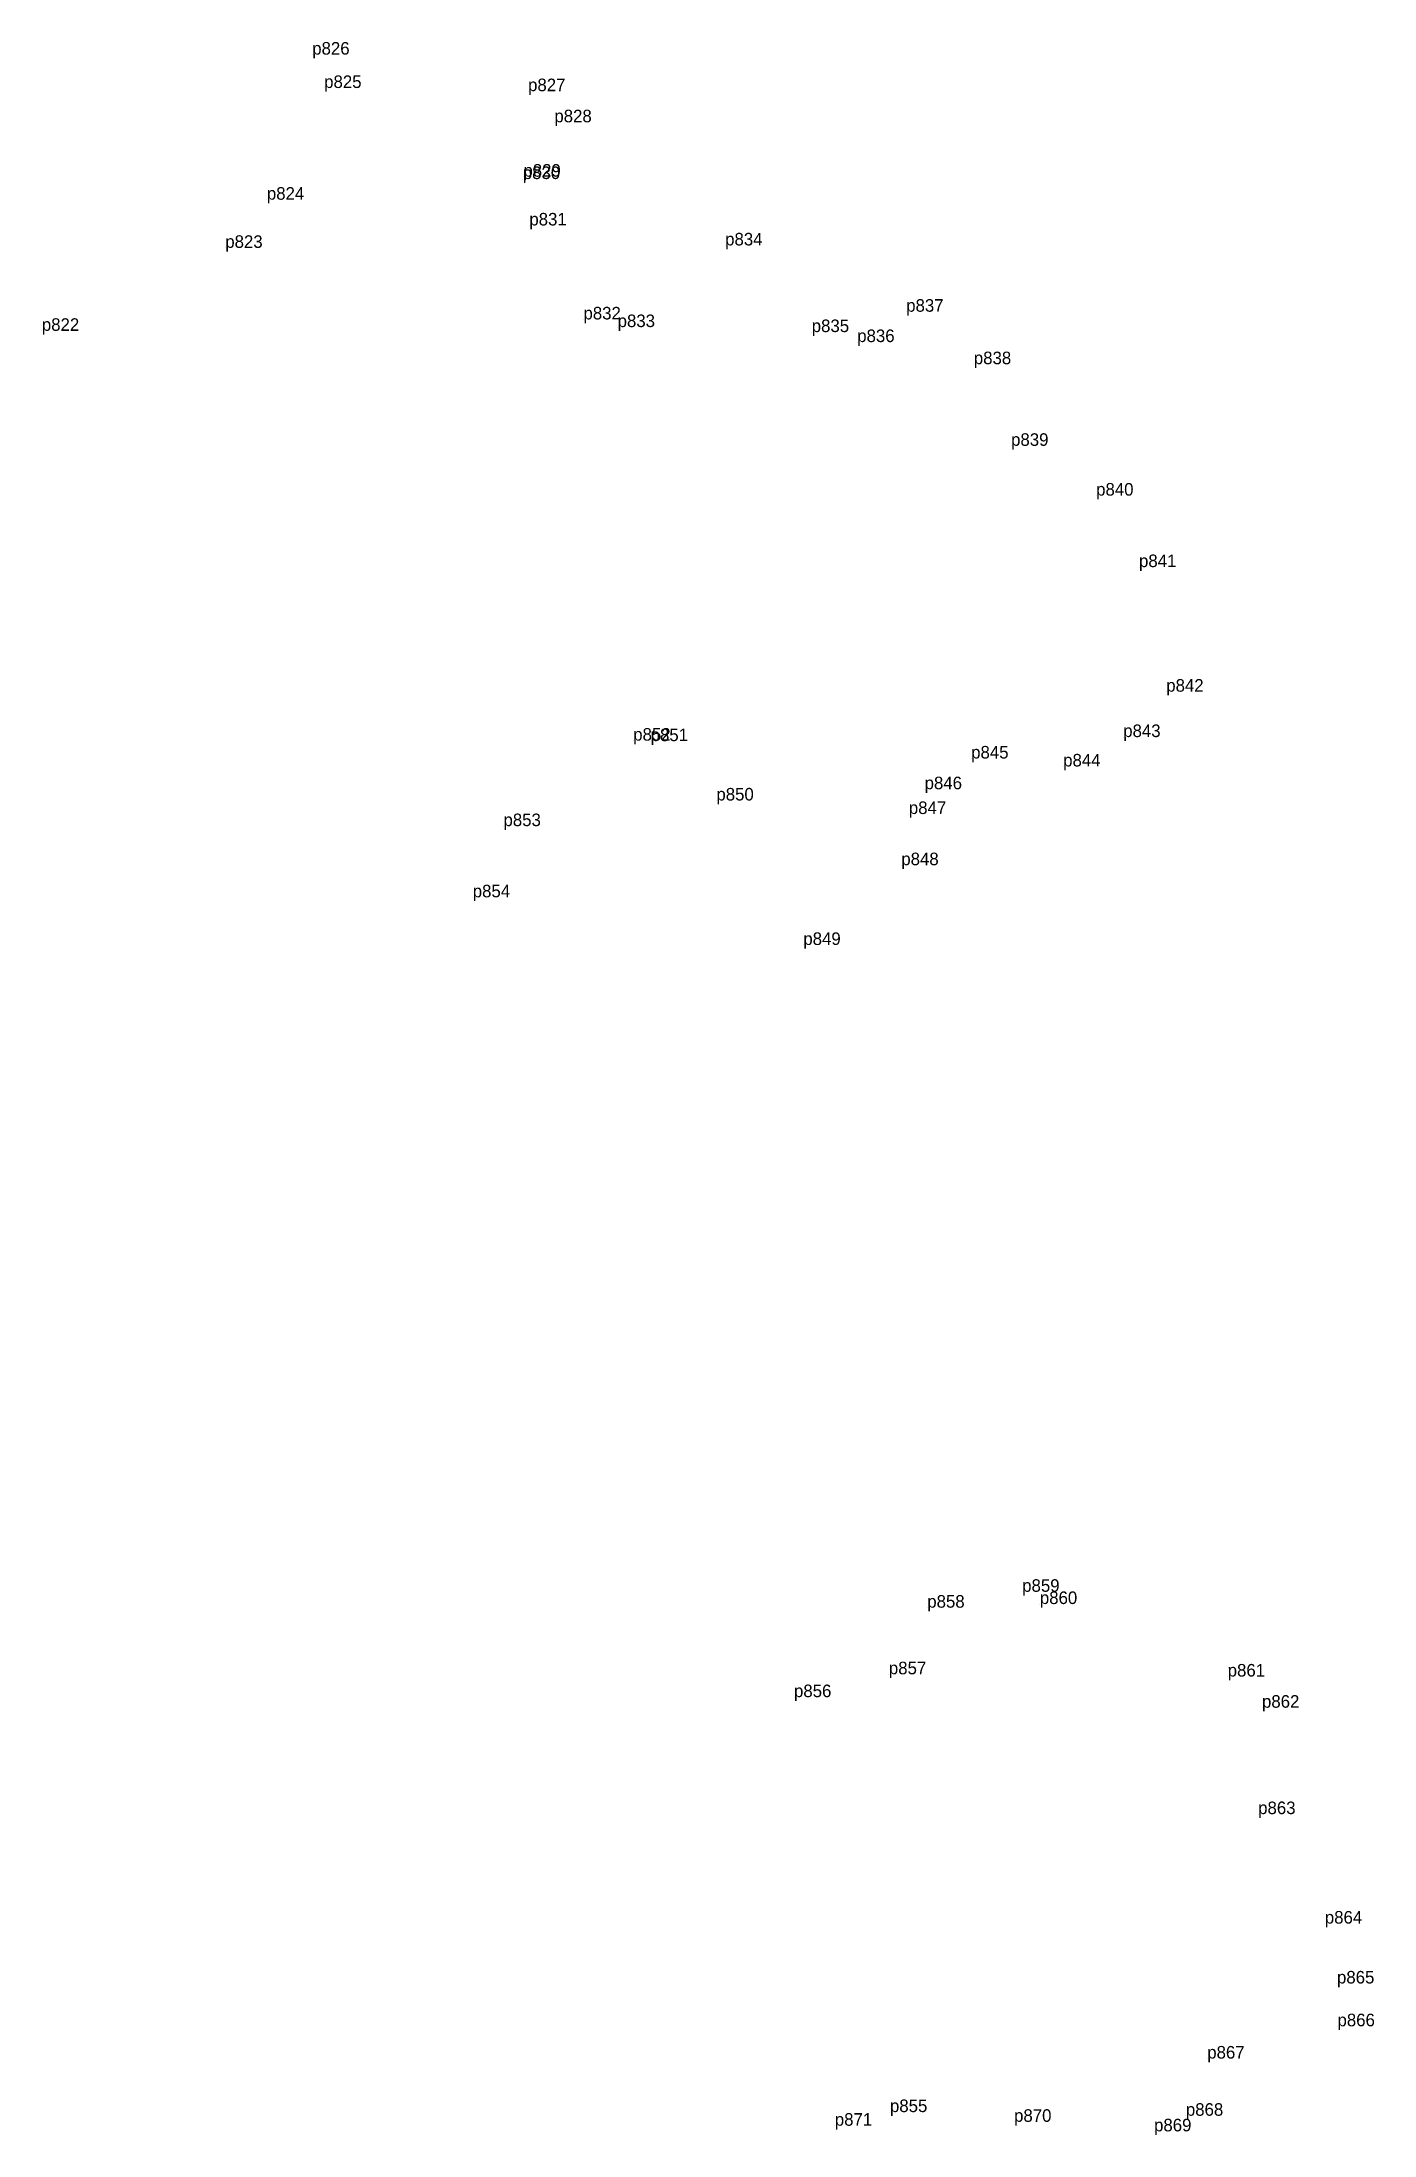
# Model space of a CAD drawing. Extents: x -2 to 54773767, y -1 to 183694297.
# Drawn here: x 545570.6 to 545761.5, y 1835565.3 to 1835865.1 of the extents above; entities that cross this region are included whole.
import ezdxf

# ---------------------------------------------------------------- set-up
doc = ezdxf.new("R2010")
doc.units = 0
doc.layers.add('Level 12', color=7, linetype='Continuous')
doc.layers.add('Level 7', color=7, linetype='Continuous')

msp = doc.modelspace()

# ---------------------------------------------------------------- texts
at = {"layer": 'Level 12'}
for s, p in [('p826', (545609.362, 1835863.245)), ('p825', (545611.072, 1835858.464)), ('p827', (545640.282, 1835858.009)), ('p828', (545644.052, 1835853.554)), ('p829', (545639.619, 1835845.763)), ('p830', (545639.524, 1835845.422)), ('p824', (545602.865, 1835842.465)), ('p831', (545640.467, 1835838.774)), ('p823', (545596.905, 1835835.565)), ('p834', (545668.515, 1835835.915)), ('p832', (545648.22, 1835825.316)), ('p837', (545694.453, 1835826.42)), ('p822', (545570.629, 1835823.682)), ('p833', (545653.113, 1835824.219)), ('p835', (545680.92, 1835823.504)), ('p836', (545687.436, 1835822.074)), ('p838', (545704.143, 1835818.901)), ('p839', (545709.48, 1835807.208)), ('p840', (545721.662, 1835800.082)), ('p841', (545727.805, 1835789.842)), ('p842', (545731.707, 1835772)), ('p852', (545655.345, 1835764.984)), ('p851', (545657.84, 1835764.913)), ('p843', (545725.543, 1835765.5)), ('p845', (545703.761, 1835762.424)), ('p844', (545716.942, 1835761.286)), ('p850', (545667.261, 1835756.411)), ('p846', (545697.091, 1835758.025)), ('p853', (545636.761, 1835752.74)), ('p847', (545694.833, 1835754.477)), ('p848', (545693.752, 1835747.144)), ('p854', (545632.358, 1835742.543)), ('p849', (545679.716, 1835735.718)), ('p859', (545711.068, 1835643.073)), ('p858', (545697.471, 1835640.799)), ('p860', (545713.601, 1835641.323)), ('p857', (545691.971, 1835631.26)), ('p861', (545740.511, 1835630.934)), ('p856', (545678.38, 1835627.984)), ('p862', (545745.424, 1835626.473)), ('p863', (545744.874, 1835611.232)), ('p864', (545754.426, 1835595.55)), ('p865', (545756.167, 1835586.971)), ('p866', (545756.24, 1835580.844)), ('p867', (545737.579, 1835576.218)), ('p855', (545692.128, 1835568.554)), ('p870', (545709.905, 1835567.157)), ('p868', (545734.519, 1835568.027)), ('p871', (545684.227, 1835566.601)), ('p869', (545729.96, 1835565.795))]:
    msp.add_text(s, height=1.8, dxfattribs=at).set_placement(p)

# ---------------------------------------------------------------- linework, layer by layer
at = {"layer": 'Level 7'}
for p, q in [((545609.362, 1835863.245), (545609.362, 1835863.245)), ((545611.072, 1835858.464), (545611.072, 1835858.464)), ((545640.282, 1835858.009), (545640.282, 1835858.009)), ((545644.052, 1835853.554), (545644.052, 1835853.554)), ((545639.524, 1835845.422), (545639.524, 1835845.422)), ((545639.619, 1835845.763), (545639.619, 1835845.763)), ((545602.865, 1835842.465), (545602.865, 1835842.465)), ((545640.467, 1835838.774), (545640.467, 1835838.774)), ((545596.905, 1835835.565), (545596.905, 1835835.565)), ((545668.515, 1835835.915), (545668.515, 1835835.915)), ((545694.453, 1835826.42), (545694.453, 1835826.42)), ((545570.629, 1835823.682), (545570.629, 1835823.682)), ((545648.22, 1835825.316), (545648.22, 1835825.316)), ((545653.113, 1835824.219), (545653.113, 1835824.219)), ((545680.92, 1835823.504), (545680.92, 1835823.504)), ((545687.436, 1835822.074), (545687.436, 1835822.074)), ((545704.143, 1835818.901), (545704.143, 1835818.901)), ((545709.48, 1835807.208), (545709.48, 1835807.208)), ((545721.662, 1835800.082), (545721.662, 1835800.082)), ((545727.805, 1835789.842), (545727.805, 1835789.842)), ((545731.707, 1835772), (545731.707, 1835772)), ((545655.345, 1835764.984), (545655.345, 1835764.984)), ((545657.84, 1835764.913), (545657.84, 1835764.913)), ((545725.543, 1835765.5), (545725.543, 1835765.5)), ((545703.761, 1835762.424), (545703.761, 1835762.424)), ((545716.942, 1835761.286), (545716.942, 1835761.286)), ((545697.091, 1835758.025), (545697.091, 1835758.025)), ((545667.261, 1835756.411), (545667.261, 1835756.411)), ((545694.833, 1835754.477), (545694.833, 1835754.477)), ((545636.761, 1835752.74), (545636.761, 1835752.74)), ((545693.752, 1835747.144), (545693.752, 1835747.144)), ((545632.358, 1835742.543), (545632.358, 1835742.543)), ((545679.716, 1835735.718), (545679.716, 1835735.718)), ((545697.471, 1835640.799), (545697.471, 1835640.799)), ((545711.068, 1835643.073), (545711.068, 1835643.073)), ((545713.601, 1835641.323), (545713.601, 1835641.323)), ((545691.971, 1835631.26), (545691.971, 1835631.26)), ((545740.511, 1835630.934), (545740.511, 1835630.934)), ((545678.38, 1835627.984), (545678.38, 1835627.984)), ((545745.424, 1835626.473), (545745.424, 1835626.473)), ((545744.874, 1835611.232), (545744.874, 1835611.232)), ((545754.426, 1835595.55), (545754.426, 1835595.55)), ((545756.167, 1835586.971), (545756.167, 1835586.971)), ((545756.24, 1835580.844), (545756.24, 1835580.844)), ((545737.579, 1835576.218), (545737.579, 1835576.218)), ((545684.227, 1835566.601), (545684.227, 1835566.601)), ((545692.128, 1835568.554), (545692.128, 1835568.554)), ((545709.905, 1835567.157), (545709.905, 1835567.157)), ((545729.96, 1835565.795), (545729.96, 1835565.795)), ((545734.519, 1835568.027), (545734.519, 1835568.027))]:
    msp.add_line(p, q, dxfattribs=at)

msp.set_redraw_order([(e.dxf.handle, doc.entitydb.next_handle()) for e in msp.query("TEXT MTEXT ATTDEF DIMENSION ARC_DIMENSION")])  # texts and dimensions are drawn at this point

doc.saveas('drawing.dxf')
